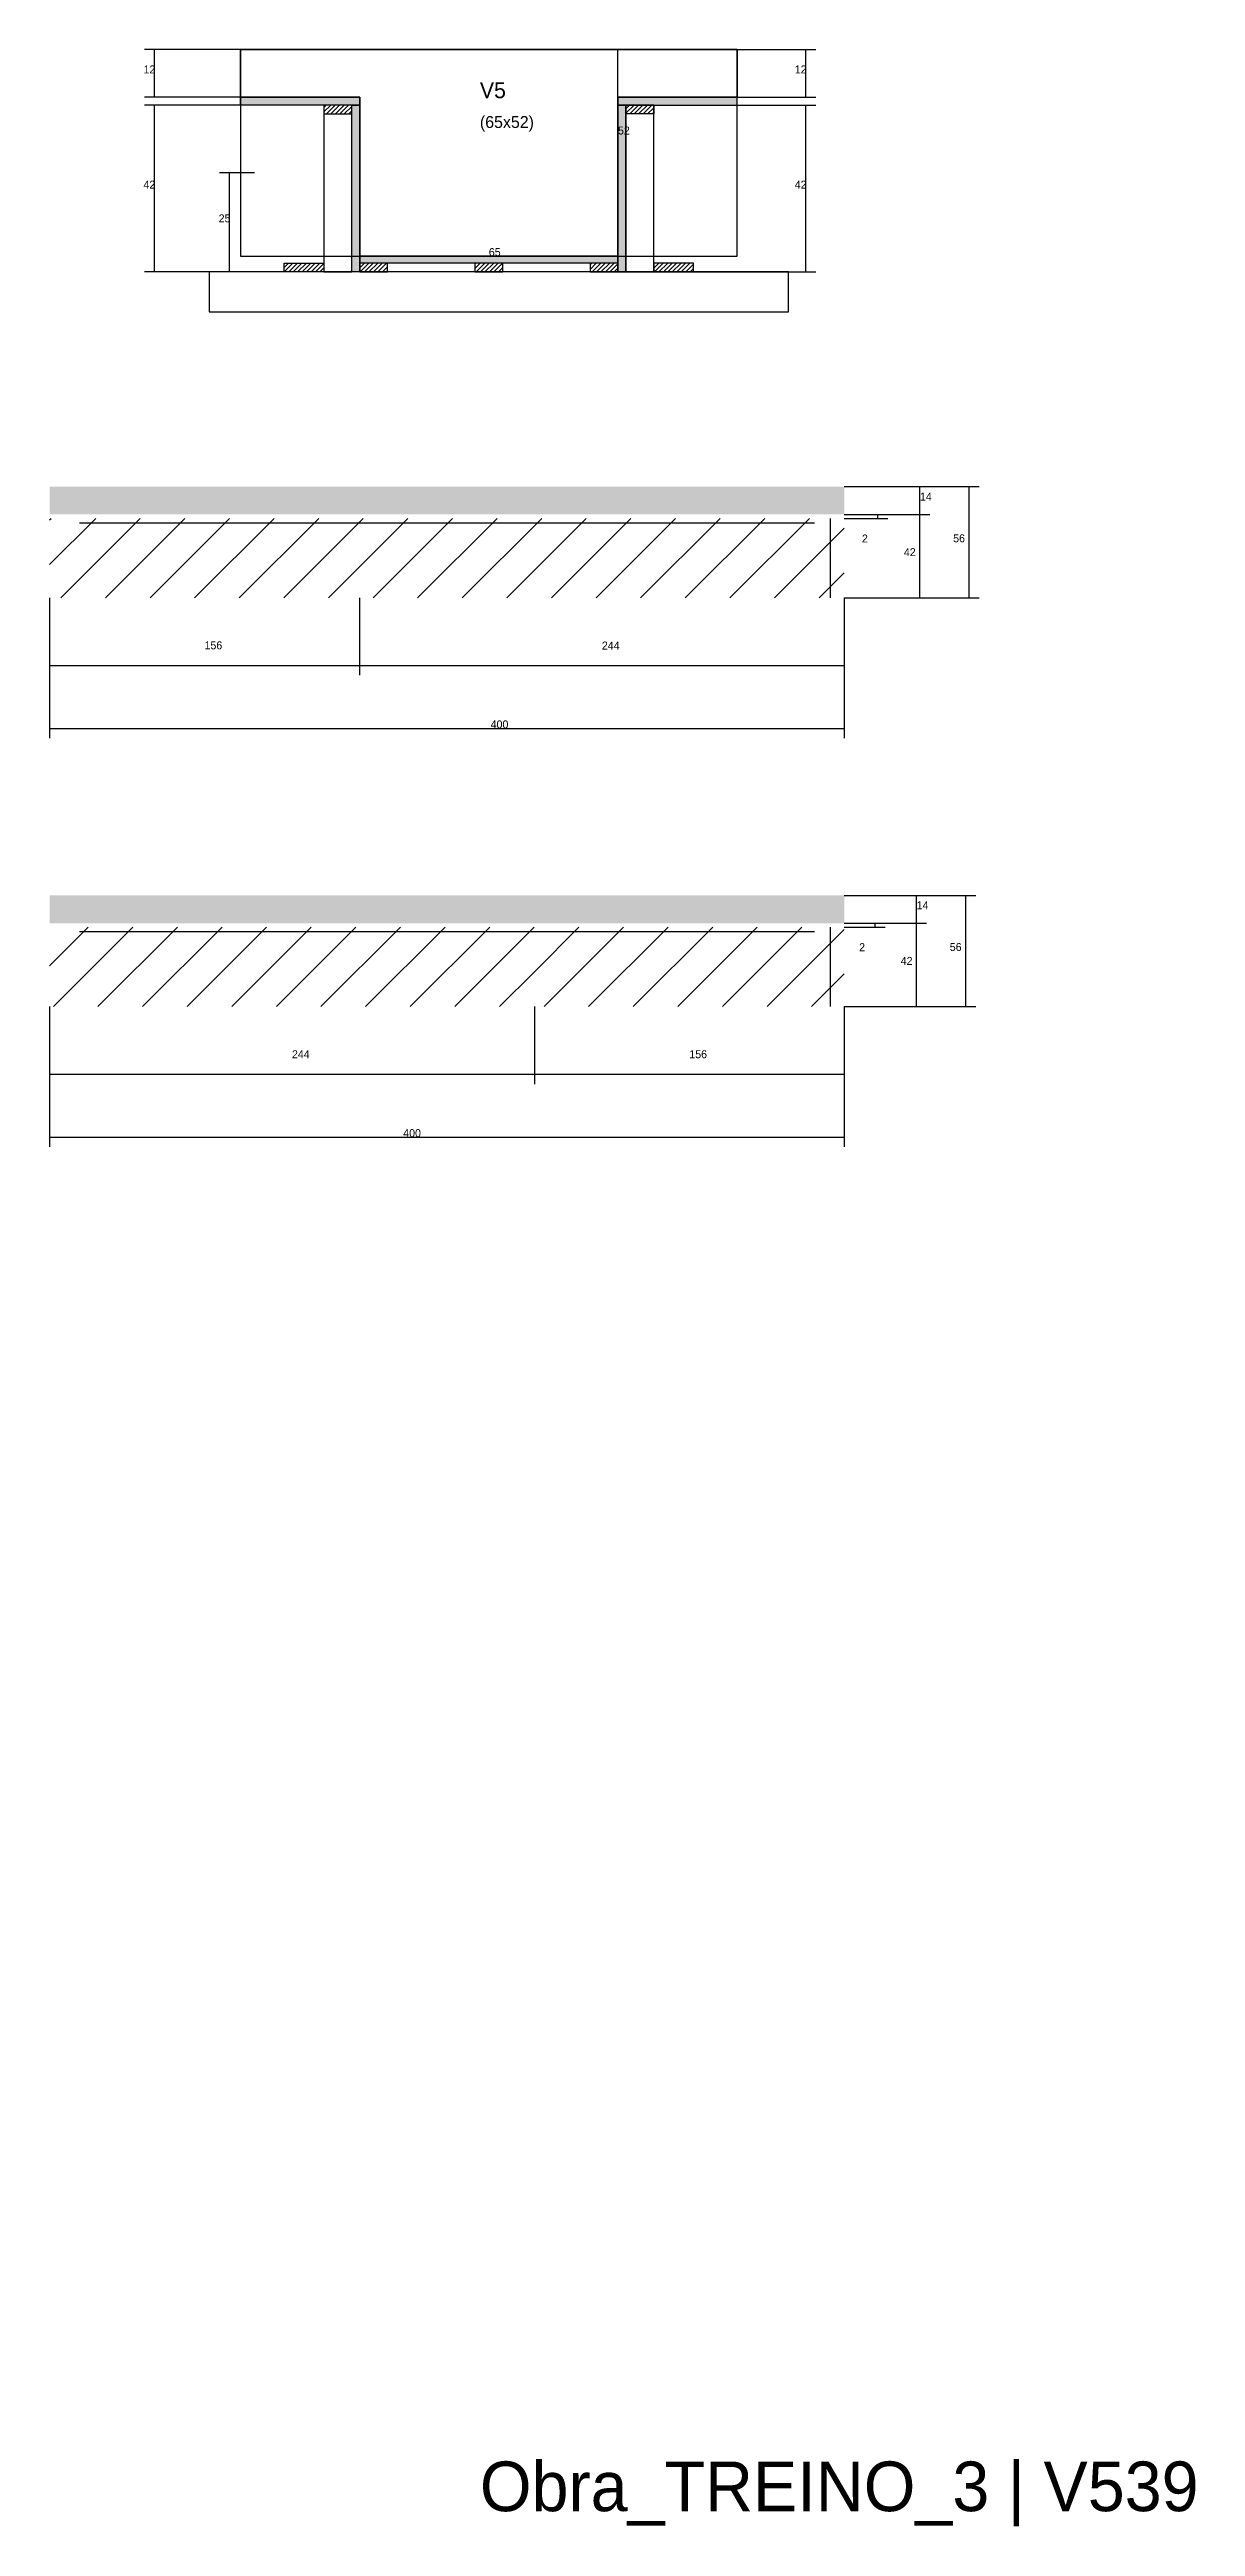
# Model space of a CAD drawing. Header units: metres. Extents: x -65046 to 21926, y -45195 to 1016.
# Drawn here: x 2983 to 3560, y -38618 to -37370 of the extents above; entities that cross this region are included whole.
import ezdxf

# ---------------------------------------------------------------- set-up
doc = ezdxf.new("R2010")
doc.units = ezdxf.units.M
for name, color, linetype in [('CONCRETO', 251, 'Continuous'), ('COTA', 241, 'Continuous'), ('Hachura', 253, 'Continuous'), ('LABEL_ID', 3, 'Continuous'), ('Madeira', 126, 'Continuous'), ('Painéis', 200, 'Continuous'), ('SARR_2.2x7', 40, 'Continuous'), ('Texto Seção', 7, 'Continuous')]:
    doc.layers.add(name, color=color, linetype=linetype)

msp = doc.modelspace()

# ---------------------------------------------------------------- texts
at = {"layer": 'COTA'}
for s, p in [('12', (3030.7, -37382.5)), ('12', (3358.5, -37382.5)), ('52', (3269.5, -37413.3)), ('42', (3030.7, -37440.5)), ('42', (3358.5, -37440.5)), ('25', (3068.5, -37457.5)), ('65', (3204.5, -37474.5)), ('14', (3421.5, -37597.6)), ('2', (3392.3, -37618.7)), ('56', (3438.2, -37618.6)), ('42', (3413.4, -37625.6)), ('156', (3061.4, -37672.5)), ('244', (3261.4, -37672.6)), ('400', (3205.4, -37712.3)), ('14', (3419.8, -37803.4)), ('2', (3390.9, -37824.5)), ('42', (3411.8, -37831.4)), ('56', (3436.5, -37824.4)), ('244', (3105.4, -37878.4)), ('156', (3305.4, -37878.4)), ('400', (3161.4, -37918.1))]:
    msp.add_text(s, height=4, dxfattribs=at).set_placement(p)
at = {"layer": 'LABEL_ID'}
msp.add_text('Obra_TREINO_3 | V539', height=25, dxfattribs=at).set_placement((3200, -38610))
at = {"layer": 'Texto Seção'}
for s, height, p in [('V5', 8, (3200, -37395)), ('(65x52)', 6, (3200, -37410))]:
    msp.add_text(s, height=height, dxfattribs=at).set_placement(p)

# ---------------------------------------------------------------- hatches: boundary and pattern name
at = {"layer": 'COTA'}
h = msp.add_hatch(dxfattribs=at)
h.set_pattern_fill('AR-CONC', scale=0.03)
h.paths.add_polyline_path([(3383.4, -37604.6), (3383.4, -37590.6), (2983.4, -37590.6), (2983.4, -37604.6)])
h = msp.add_hatch(dxfattribs=at)
h.set_pattern_fill('AR-CONC', scale=0.03)
h.paths.add_polyline_path([(3383.4, -37810.4), (3383.4, -37796.4), (2983.4, -37796.4), (2983.4, -37810.4)])
at = {"layer": 'Hachura'}
h = msp.add_hatch(color=8, dxfattribs=at)
h.dxf.hatch_style = 1
h.paths.add_polyline_path([(3079.5, -37398.5), (3079.5, -37394.5), (3079.5, -37394.5), (3139.5, -37394.5), (3139.5, -37394.5), (3139.5, -37398.5), (3139.5, -37398.5), (3079.5, -37398.5)])
h = msp.add_hatch(dxfattribs=at)
h.set_pattern_fill('ANSI31', scale=0.5)
h.paths.add_polyline_path([(3121.5, -37398.5), (3121.5, -37402.9), (3121.5, -37402.9), (3135.5, -37402.9), (3135.5, -37402.9), (3135.5, -37398.5), (3135.5, -37398.5), (3121.5, -37398.5)])
h = msp.add_hatch(color=8, dxfattribs=at)
h.dxf.hatch_style = 1
h.paths.add_polyline_path([(3135.5, -37398.5), (3139.5, -37398.5), (3139.5, -37398.5), (3139.5, -37482.5), (3139.5, -37482.5), (3135.5, -37482.5), (3135.5, -37482.5), (3135.5, -37398.5)])
h = msp.add_hatch(color=8, dxfattribs=at)
h.dxf.hatch_style = 1
h.paths.add_polyline_path([(3329.5, -37398.5), (3329.5, -37394.5), (3329.5, -37394.5), (3269.5, -37394.5), (3269.5, -37394.5), (3269.5, -37398.5), (3269.5, -37398.5), (3329.5, -37398.5)])
h = msp.add_hatch(color=8, dxfattribs=at)
h.dxf.hatch_style = 1
h.paths.add_polyline_path([(3273.5, -37398.5), (3269.5, -37398.5), (3269.5, -37398.5), (3269.5, -37482.5), (3269.5, -37482.5), (3273.5, -37482.5), (3273.5, -37482.5), (3273.5, -37398.5)])
h = msp.add_hatch(dxfattribs=at)
h.set_pattern_fill('ANSI31', scale=0.5)
h.paths.add_polyline_path([(3287.5, -37398.5), (3287.5, -37402.9), (3287.5, -37402.9), (3273.5, -37402.9), (3273.5, -37402.9), (3273.5, -37398.5), (3273.5, -37398.5), (3287.5, -37398.5)])
h = msp.add_hatch(dxfattribs=at)
h.set_pattern_fill('ANSI31', scale=0.5)
h.paths.add_polyline_path([(3101.5, -37482.5), (3101.5, -37478.1), (3101.5, -37478.1), (3121.5, -37478.1), (3121.5, -37478.1), (3121.5, -37482.5), (3121.5, -37482.5), (3101.5, -37482.5)])
h = msp.add_hatch(color=8, dxfattribs=at)
h.dxf.hatch_style = 1
h.paths.add_polyline_path([(3139.5, -37478.1), (3139.5, -37474.5), (3139.5, -37474.5), (3269.5, -37474.5), (3269.5, -37474.5), (3269.5, -37478.1), (3269.5, -37478.1), (3139.5, -37478.1)])
h = msp.add_hatch(dxfattribs=at)
h.set_pattern_fill('ANSI31', scale=0.5)
h.paths.add_polyline_path([(3139.5, -37478.1), (3139.5, -37482.5), (3139.5, -37482.5), (3153.5, -37482.5), (3153.5, -37482.5), (3153.5, -37478.1), (3153.5, -37478.1), (3139.5, -37478.1)])
h = msp.add_hatch(dxfattribs=at)
h.set_pattern_fill('ANSI31', scale=0.5)
h.paths.add_polyline_path([(3197.5, -37478.1), (3197.5, -37482.5), (3197.5, -37482.5), (3211.5, -37482.5), (3211.5, -37482.5), (3211.5, -37478.1), (3211.5, -37478.1), (3197.5, -37478.1)])
h = msp.add_hatch(dxfattribs=at)
h.set_pattern_fill('ANSI31', scale=0.5)
h.paths.add_polyline_path([(3255.5, -37478.1), (3255.5, -37482.5), (3255.5, -37482.5), (3269.5, -37482.5), (3269.5, -37482.5), (3269.5, -37478.1), (3269.5, -37478.1), (3255.5, -37478.1)])
h = msp.add_hatch(dxfattribs=at)
h.set_pattern_fill('ANSI31', scale=0.5)
h.paths.add_polyline_path([(3307.5, -37482.5), (3307.5, -37478.1), (3307.5, -37478.1), (3287.5, -37478.1), (3287.5, -37478.1), (3287.5, -37482.5), (3287.5, -37482.5), (3307.5, -37482.5)])
h = msp.add_hatch(dxfattribs=at)
h.set_pattern_fill('ANSI31', scale=5)
h.paths.add_polyline_path([(3139.4, -37646.6), (3139.4, -37606.6), (2983.4, -37606.6), (2983.4, -37646.6)])
h = msp.add_hatch(dxfattribs=at)
h.set_pattern_fill('ANSI31', scale=5)
h.paths.add_polyline_path([(3139.4, -37646.6), (3383.4, -37646.6), (3383.4, -37606.6), (3139.4, -37606.6)])
h = msp.add_hatch(dxfattribs=at)
h.set_pattern_fill('ANSI31', scale=5)
h.paths.add_polyline_path([(3227.4, -37812.4), (2983.4, -37812.4), (2983.4, -37852.4), (3227.4, -37852.4)])
h = msp.add_hatch(dxfattribs=at)
h.set_pattern_fill('ANSI31', scale=5)
h.paths.add_polyline_path([(3227.4, -37852.4), (3383.4, -37852.4), (3383.4, -37812.4), (3227.4, -37812.4)])

# ---------------------------------------------------------------- linework, layer by layer
at = {"layer": 'CONCRETO'}
for points in [[(3269.5, -37394.5), (3269.5, -37404.5), (3269.5, -37474.5), (3139.5, -37474.5), (3139.5, -37394.5), (3079.5, -37394.5), (3079.5, -37370.5), (3269.5, -37370.5), (3329.5, -37370.5), (3329.5, -37394.5)], [(3079.5, -37474.5), (3329.5, -37474.5), (3329.5, -37370.5), (3079.5, -37370.5)]]:
    msp.add_lwpolyline(points, close=True, dxfattribs=at)
at = {"layer": 'COTA'}
for p, q in [((3079.5, -37370.5), (3031.2, -37370.5)), ((3036.2, -37394.5), (3036.2, -37370.5)), ((3139.5, -37370.5), (3274.5, -37370.5)), ((3269.5, -37474.5), (3269.5, -37370.5)), ((3329.5, -37370.5), (3369, -37370.5)), ((3364, -37394.5), (3364, -37370.5)), ((3079.5, -37394.5), (3031.2, -37394.5)), ((3079.5, -37398.5), (3031.2, -37398.5)), ((3036.2, -37482.5), (3036.2, -37398.5)), ((3287.5, -37398.5), (3369, -37398.5)), ((3329.5, -37394.5), (3369, -37394.5)), ((3364, -37482.5), (3364, -37398.5)), ((3086.5, -37432.6), (3069, -37432.6)), ((3074, -37482.5), (3074, -37432.6)), ((3139.5, -37474.5), (3139.5, -37469.5)), ((3139.5, -37474.5), (3274.5, -37474.5)), ((3139.5, -37474.5), (3269.5, -37474.5)), ((3269.5, -37474.5), (3269.5, -37469.5)), ((3101.5, -37482.5), (3031.2, -37482.5)), ((3086.5, -37482.5), (3069, -37482.5)), ((3307.5, -37482.5), (3369, -37482.5)), ((3383.4, -37590.6), (3426.5, -37590.6)), ((3383.4, -37590.6), (3451.3, -37590.6)), ((3421.5, -37604.6), (3421.5, -37590.6)), ((3446.3, -37646.6), (3446.3, -37590.6)), ((3383.4, -37604.6), (3426.5, -37604.6)), ((3383.4, -37604.6), (3426.5, -37604.6)), ((3383.4, -37604.6), (3405.3, -37604.6)), ((3383.4, -37606.6), (3405.3, -37606.6)), ((3400.3, -37606.6), (3400.3, -37604.6)), ((3421.5, -37646.6), (3421.5, -37604.6)), ((2983.4, -37646.6), (2983.4, -37717.3)), ((2983.4, -37646.6), (2983.4, -37685.6)), ((3139.4, -37646.6), (3139.4, -37685.6)), ((3139.4, -37646.6), (3139.4, -37685.6)), ((3383.4, -37646.6), (3383.4, -37685.6)), ((3383.4, -37646.6), (3383.4, -37717.3)), ((3383.4, -37646.6), (3426.5, -37646.6)), ((3383.4, -37646.6), (3451.3, -37646.6)), ((2983.4, -37680.6), (3139.4, -37680.6)), ((3139.4, -37680.6), (3383.4, -37680.6)), ((2983.4, -37712.3), (3383.4, -37712.3)), ((3383.4, -37796.4), (3424.8, -37796.4)), ((3383.4, -37796.4), (3449.6, -37796.4)), ((3419.8, -37810.4), (3419.8, -37796.4)), ((3444.6, -37852.4), (3444.6, -37796.4)), ((3383.4, -37810.4), (3424.8, -37810.4)), ((3383.4, -37810.4), (3424.8, -37810.4)), ((3383.4, -37810.4), (3403.9, -37810.4)), ((3383.4, -37812.4), (3403.9, -37812.4)), ((3398.9, -37812.4), (3398.9, -37810.4)), ((3419.8, -37852.4), (3419.8, -37810.4)), ((2983.4, -37852.4), (2983.4, -37891.5)), ((2983.4, -37852.4), (2983.4, -37923.1)), ((3227.4, -37852.4), (3227.4, -37891.5)), ((3227.4, -37852.4), (3227.4, -37891.5)), ((3383.4, -37852.4), (3383.4, -37923.1)), ((3383.4, -37852.4), (3383.4, -37891.5)), ((3383.4, -37852.4), (3424.8, -37852.4)), ((3383.4, -37852.4), (3449.6, -37852.4)), ((2983.4, -37886.5), (3227.4, -37886.5)), ((3227.4, -37886.5), (3383.4, -37886.5)), ((2983.4, -37918.1), (3383.4, -37918.1))]:
    msp.add_line(p, q, dxfattribs=at)
at = {"layer": 'Madeira'}
for points in [[(3121.5, -37398.5), (3121.5, -37402.9), (3135.5, -37402.9), (3135.5, -37398.5)], [(3121.5, -37482.5), (3135.5, -37482.5), (3135.5, -37398.5), (3121.5, -37398.5)], [(3287.5, -37398.5), (3287.5, -37402.9), (3273.5, -37402.9), (3273.5, -37398.5)], [(3287.5, -37398.5), (3273.5, -37398.5), (3273.5, -37482.5), (3287.5, -37482.5)], [(3101.5, -37482.5), (3101.5, -37478.1), (3121.5, -37478.1), (3121.5, -37482.5)], [(3139.5, -37478.1), (3139.5, -37482.5), (3153.5, -37482.5), (3153.5, -37478.1)], [(3197.5, -37478.1), (3197.5, -37482.5), (3211.5, -37482.5), (3211.5, -37478.1)], [(3255.5, -37478.1), (3255.5, -37482.5), (3269.5, -37482.5), (3269.5, -37478.1)], [(3307.5, -37482.5), (3307.5, -37478.1), (3287.5, -37478.1), (3287.5, -37482.5)], [(3063.7, -37502.5), (3355.3, -37502.5), (3355.3, -37482.5), (3063.7, -37482.5)]]:
    msp.add_lwpolyline(points, close=True, dxfattribs=at)
at = {"layer": 'Painéis'}
for p, q in [((3079.5, -37394.5), (3139.5, -37394.5)), ((3079.5, -37398.5), (3079.5, -37394.5)), ((3139.5, -37398.5), (3139.5, -37394.5)), ((3139.5, -37482.5), (3139.5, -37398.5)), ((3269.5, -37394.5), (3329.5, -37394.5)), ((3269.5, -37398.5), (3269.5, -37394.5)), ((3269.5, -37482.5), (3269.5, -37398.5)), ((3329.5, -37398.5), (3329.5, -37394.5)), ((3139.5, -37474.5), (3269.5, -37474.5)), ((3139.5, -37478.1), (3139.5, -37474.5)), ((3269.5, -37478.1), (3269.5, -37474.5))]:
    msp.add_line(p, q, dxfattribs=at)
for points in [[(3079.5, -37398.5), (3079.5, -37394.5), (3139.5, -37394.5), (3139.5, -37398.5)], [(3135.5, -37398.5), (3139.5, -37398.5), (3139.5, -37482.5), (3135.5, -37482.5)], [(3329.5, -37398.5), (3329.5, -37394.5), (3269.5, -37394.5), (3269.5, -37398.5)], [(3273.5, -37398.5), (3269.5, -37398.5), (3269.5, -37482.5), (3273.5, -37482.5)], [(3139.5, -37478.1), (3139.5, -37474.5), (3269.5, -37474.5), (3269.5, -37478.1)]]:
    msp.add_lwpolyline(points, close=True, dxfattribs=at)
at = {"layer": 'SARR_2.2x7'}
for p, q in [((2998.4, -37608.8), (3139.4, -37608.8)), ((3139.4, -37608.8), (3368.4, -37608.8)), ((3376.4, -37646.6), (3376.4, -37606.6)), ((2998.4, -37814.6), (3227.4, -37814.6)), ((3227.4, -37814.6), (3368.4, -37814.6)), ((3376.4, -37852.4), (3376.4, -37812.4))]:
    msp.add_line(p, q, dxfattribs=at)

msp.set_redraw_order([(e.dxf.handle, doc.entitydb.next_handle()) for e in msp.query("TEXT MTEXT ATTDEF DIMENSION ARC_DIMENSION")])  # texts and dimensions are drawn at this point

doc.saveas('drawing.dxf')
